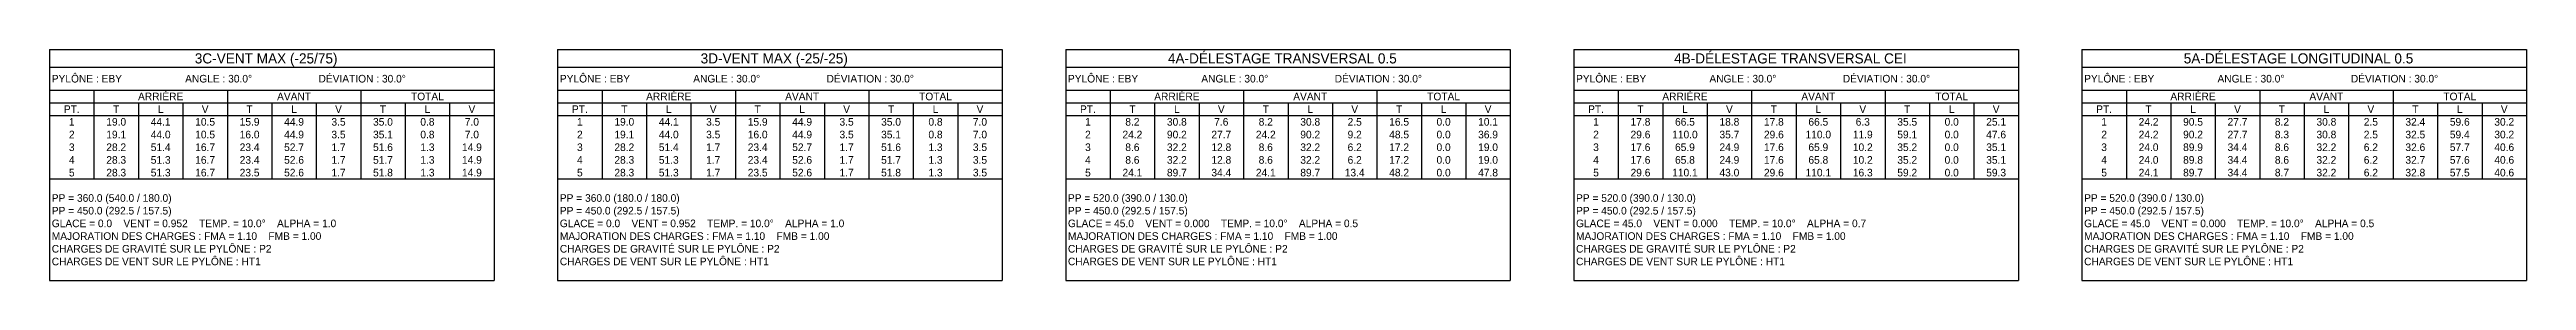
# Model space of a CAD drawing. Header units: metres. Extents: x 0 to 12350, y -182 to 0.
# Drawn here: x 4000 to 5950, y -182 to 0 of the extents above; entities that cross this region are included whole.
import ezdxf
from ezdxf.enums import TextEntityAlignment as Align

# ---------------------------------------------------------------- set-up
doc = ezdxf.new("R2010")
doc.units = ezdxf.units.M

msp = doc.modelspace()

# ---------------------------------------------------------------- texts
for s, p in [('PYLÔNE : EBY', (4001.75, -23)), ('DÉVIATION : 30.0°', (4211.75, -23)), ('PYLÔNE : EBY', (4401.75, -23)), ('DÉVIATION : 30.0°', (4611.75, -23)), ('PYLÔNE : EBY', (4801.75, -23)), ('DÉVIATION : 30.0°', (5011.75, -23)), ('PYLÔNE : EBY', (5201.75, -23)), ('DÉVIATION : 30.0°', (5411.75, -23)), ('PYLÔNE : EBY', (5601.75, -23)), ('DÉVIATION : 30.0°', (5811.75, -23)), ('ANGLE : 30.0°', (4106.75, -23)), ('ANGLE : 30.0°', (4506.75, -23)), ('ANGLE : 30.0°', (4906.75, -23)), ('ANGLE : 30.0°', (5306.75, -23)), ('ANGLE : 30.0°', (5706.75, -23)), ('PP = 360.0 (540.0 / 180.0)', (4001.75, -117)), ('PP = 360.0 (180.0 / 180.0)', (4401.75, -117)), ('PP = 520.0 (390.0 / 130.0)', (4801.75, -117)), ('PP = 520.0 (390.0 / 130.0)', (5201.75, -117)), ('PP = 520.0 (390.0 / 130.0)', (5601.75, -117)), ('GLACE = 0.0    VENT = 0.952    TEMP. = 10.0°    ALPHA = 1.0', (4001.75, -137)), ('PP = 450.0 (292.5 / 157.5)', (4001.75, -127)), ('GLACE = 0.0    VENT = 0.952    TEMP. = 10.0°    ALPHA = 1.0', (4401.75, -137)), ('PP = 450.0 (292.5 / 157.5)', (4401.75, -127)), ('GLACE = 45.0    VENT = 0.000    TEMP. = 10.0°    ALPHA = 0.5', (4801.75, -137)), ('PP = 450.0 (292.5 / 157.5)', (4801.75, -127)), ('GLACE = 45.0    VENT = 0.000    TEMP. = 10.0°    ALPHA = 0.7', (5201.75, -137)), ('PP = 450.0 (292.5 / 157.5)', (5201.75, -127)), ('GLACE = 45.0    VENT = 0.000    TEMP. = 10.0°    ALPHA = 0.5', (5601.75, -137)), ('PP = 450.0 (292.5 / 157.5)', (5601.75, -127)), ('CHARGES DE GRAVITÉ SUR LE PYLÔNE : P2', (4001.75, -157)), ('MAJORATION DES CHARGES : FMA = 1.10    FMB = 1.00', (4001.75, -147)), ('CHARGES DE GRAVITÉ SUR LE PYLÔNE : P2', (4401.75, -157)), ('MAJORATION DES CHARGES : FMA = 1.10    FMB = 1.00', (4401.75, -147)), ('CHARGES DE GRAVITÉ SUR LE PYLÔNE : P2', (4801.75, -157)), ('MAJORATION DES CHARGES : FMA = 1.10    FMB = 1.00', (4801.75, -147)), ('CHARGES DE GRAVITÉ SUR LE PYLÔNE : P2', (5201.75, -157)), ('MAJORATION DES CHARGES : FMA = 1.10    FMB = 1.00', (5201.75, -147)), ('CHARGES DE GRAVITÉ SUR LE PYLÔNE : P2', (5601.75, -157)), ('MAJORATION DES CHARGES : FMA = 1.10    FMB = 1.00', (5601.75, -147)), ('CHARGES DE VENT SUR LE PYLÔNE : HT1', (4001.75, -167)), ('CHARGES DE VENT SUR LE PYLÔNE : HT1', (4401.75, -167)), ('CHARGES DE VENT SUR LE PYLÔNE : HT1', (4801.75, -167)), ('CHARGES DE VENT SUR LE PYLÔNE : HT1', (5201.75, -167)), ('CHARGES DE VENT SUR LE PYLÔNE : HT1', (5601.75, -167))]:
    msp.add_text(s, height=6).set_placement(p, align=Align.MIDDLE_LEFT)
for s, height, p in [('3C-VENT MAX (-25/75)   ', 8, (4175, -7)), ('3D-VENT MAX (-25/-25)   ', 8, (4575, -7)), ('4A-DÉLESTAGE TRANSVERSAL 0.5   ', 8, (4975, -7)), ('4B-DÉLESTAGE TRANSVERSAL CEI   ', 8, (5375, -7)), ('5A-DÉLESTAGE LONGITUDINAL 0.5   ', 8, (5775, -7)), ('ARRIÈRE', 6, (4087.5, -37)), ('AVANT', 6, (4192.5, -37)), ('TOTAL', 6, (4297.5, -37)), ('ARRIÈRE', 6, (4487.5, -37)), ('AVANT', 6, (4592.5, -37)), ('TOTAL', 6, (4697.5, -37)), ('ARRIÈRE', 6, (4887.5, -37)), ('AVANT', 6, (4992.5, -37)), ('TOTAL', 6, (5097.5, -37)), ('ARRIÈRE', 6, (5287.5, -37)), ('AVANT', 6, (5392.5, -37)), ('TOTAL', 6, (5497.5, -37)), ('ARRIÈRE', 6, (5687.5, -37)), ('AVANT', 6, (5792.5, -37)), ('TOTAL', 6, (5897.5, -37)), ('PT.', 6, (4017.5, -47)), ('1', 6, (4017.5, -57)), ('19.0', 6, (4052.5, -57)), ('T', 6, (4052.5, -47)), ('44.1', 6, (4087.5, -57)), ('L', 6, (4087.5, -47)), ('10.5', 6, (4122.5, -57)), ('V', 6, (4122.5, -47)), ('15.9', 6, (4157.5, -57)), ('T', 6, (4157.5, -47)), ('44.9', 6, (4192.5, -57)), ('L', 6, (4192.5, -47)), ('3.5', 6, (4227.5, -57)), ('V', 6, (4227.5, -47)), ('35.0', 6, (4262.5, -57)), ('T', 6, (4262.5, -47)), ('0.8', 6, (4297.5, -57)), ('L', 6, (4297.5, -47)), ('7.0', 6, (4332.5, -57)), ('V', 6, (4332.5, -47)), ('PT.', 6, (4417.5, -47)), ('1', 6, (4417.5, -57)), ('19.0', 6, (4452.5, -57)), ('T', 6, (4452.5, -47)), ('44.1', 6, (4487.5, -57)), ('L', 6, (4487.5, -47)), ('3.5', 6, (4522.5, -57)), ('V', 6, (4522.5, -47)), ('15.9', 6, (4557.5, -57)), ('T', 6, (4557.5, -47)), ('44.9', 6, (4592.5, -57)), ('L', 6, (4592.5, -47)), ('3.5', 6, (4627.5, -57)), ('V', 6, (4627.5, -47)), ('35.0', 6, (4662.5, -57)), ('T', 6, (4662.5, -47)), ('0.8', 6, (4697.5, -57)), ('L', 6, (4697.5, -47)), ('7.0', 6, (4732.5, -57)), ('V', 6, (4732.5, -47)), ('PT.', 6, (4817.5, -47)), ('1', 6, (4817.5, -57)), ('8.2', 6, (4852.5, -57)), ('T', 6, (4852.5, -47)), ('30.8', 6, (4887.5, -57)), ('L', 6, (4887.5, -47)), ('7.6', 6, (4922.5, -57)), ('V', 6, (4922.5, -47)), ('8.2', 6, (4957.5, -57)), ('T', 6, (4957.5, -47)), ('30.8', 6, (4992.5, -57)), ('L', 6, (4992.5, -47)), ('2.5', 6, (5027.5, -57)), ('V', 6, (5027.5, -47)), ('16.5', 6, (5062.5, -57)), ('T', 6, (5062.5, -47)), ('0.0', 6, (5097.5, -57)), ('L', 6, (5097.5, -47)), ('10.1', 6, (5132.5, -57)), ('V', 6, (5132.5, -47)), ('PT.', 6, (5217.5, -47)), ('1', 6, (5217.5, -57)), ('17.8', 6, (5252.5, -57)), ('T', 6, (5252.5, -47)), ('66.5', 6, (5287.5, -57)), ('L', 6, (5287.5, -47)), ('18.8', 6, (5322.5, -57)), ('V', 6, (5322.5, -47)), ('17.8', 6, (5357.5, -57)), ('T', 6, (5357.5, -47)), ('66.5', 6, (5392.5, -57)), ('L', 6, (5392.5, -47)), ('6.3', 6, (5427.5, -57)), ('V', 6, (5427.5, -47)), ('35.5', 6, (5462.5, -57)), ('T', 6, (5462.5, -47)), ('0.0', 6, (5497.5, -57)), ('L', 6, (5497.5, -47)), ('25.1', 6, (5532.5, -57)), ('V', 6, (5532.5, -47)), ('PT.', 6, (5617.5, -47)), ('1', 6, (5617.5, -57)), ('24.2', 6, (5652.5, -57)), ('T', 6, (5652.5, -47)), ('90.5', 6, (5687.5, -57)), ('L', 6, (5687.5, -47)), ('27.7', 6, (5722.5, -57)), ('V', 6, (5722.5, -47)), ('8.2', 6, (5757.5, -57)), ('T', 6, (5757.5, -47)), ('30.8', 6, (5792.5, -57)), ('L', 6, (5792.5, -47)), ('2.5', 6, (5827.5, -57)), ('V', 6, (5827.5, -47)), ('32.4', 6, (5862.5, -57)), ('T', 6, (5862.5, -47)), ('59.6', 6, (5897.5, -57)), ('L', 6, (5897.5, -47)), ('30.2', 6, (5932.5, -57)), ('V', 6, (5932.5, -47)), ('3', 6, (4017.5, -77)), ('2', 6, (4017.5, -67)), ('28.2', 6, (4052.5, -77)), ('19.1', 6, (4052.5, -67)), ('44.0', 6, (4087.5, -67)), ('51.4', 6, (4087.5, -77)), ('10.5', 6, (4122.5, -67)), ('16.7', 6, (4122.5, -77)), ('23.4', 6, (4157.5, -77)), ('16.0', 6, (4157.5, -67)), ('44.9', 6, (4192.5, -67)), ('52.7', 6, (4192.5, -77)), ('3.5', 6, (4227.5, -67)), ('1.7', 6, (4227.5, -77)), ('35.1', 6, (4262.5, -67)), ('51.6', 6, (4262.5, -77)), ('0.8', 6, (4297.5, -67)), ('1.3', 6, (4297.5, -77)), ('14.9', 6, (4332.5, -77)), ('7.0', 6, (4332.5, -67)), ('3', 6, (4417.5, -77)), ('2', 6, (4417.5, -67)), ('28.2', 6, (4452.5, -77)), ('19.1', 6, (4452.5, -67)), ('44.0', 6, (4487.5, -67)), ('51.4', 6, (4487.5, -77)), ('3.5', 6, (4522.5, -67)), ('1.7', 6, (4522.5, -77)), ('23.4', 6, (4557.5, -77)), ('16.0', 6, (4557.5, -67)), ('44.9', 6, (4592.5, -67)), ('52.7', 6, (4592.5, -77)), ('3.5', 6, (4627.5, -67)), ('1.7', 6, (4627.5, -77)), ('35.1', 6, (4662.5, -67)), ('51.6', 6, (4662.5, -77)), ('0.8', 6, (4697.5, -67)), ('1.3', 6, (4697.5, -77)), ('3.5', 6, (4732.5, -77)), ('7.0', 6, (4732.5, -67)), ('3', 6, (4817.5, -77)), ('2', 6, (4817.5, -67)), ('24.2', 6, (4852.5, -67)), ('8.6', 6, (4852.5, -77)), ('32.2', 6, (4887.5, -77)), ('90.2', 6, (4887.5, -67)), ('27.7', 6, (4922.5, -67)), ('12.8', 6, (4922.5, -77)), ('24.2', 6, (4957.5, -67)), ('8.6', 6, (4957.5, -77)), ('32.2', 6, (4992.5, -77)), ('90.2', 6, (4992.5, -67)), ('9.2', 6, (5027.5, -67)), ('6.2', 6, (5027.5, -77)), ('48.5', 6, (5062.5, -67)), ('17.2', 6, (5062.5, -77)), ('0.0', 6, (5097.5, -67)), ('0.0', 6, (5097.5, -77)), ('36.9', 6, (5132.5, -67)), ('19.0', 6, (5132.5, -77)), ('3', 6, (5217.5, -77)), ('2', 6, (5217.5, -67)), ('29.6', 6, (5252.5, -67)), ('17.6', 6, (5252.5, -77)), ('110.0', 6, (5287.5, -67)), ('65.9', 6, (5287.5, -77)), ('35.7', 6, (5322.5, -67)), ('24.9', 6, (5322.5, -77)), ('29.6', 6, (5357.5, -67)), ('17.6', 6, (5357.5, -77)), ('110.0', 6, (5392.5, -67)), ('65.9', 6, (5392.5, -77)), ('11.9', 6, (5427.5, -67)), ('10.2', 6, (5427.5, -77)), ('35.2', 6, (5462.5, -77)), ('59.1', 6, (5462.5, -67)), ('0.0', 6, (5497.5, -67)), ('0.0', 6, (5497.5, -77)), ('47.6', 6, (5532.5, -67)), ('35.1', 6, (5532.5, -77)), ('3', 6, (5617.5, -77)), ('2', 6, (5617.5, -67)), ('24.2', 6, (5652.5, -67)), ('24.0', 6, (5652.5, -77)), ('89.9', 6, (5687.5, -77)), ('90.2', 6, (5687.5, -67)), ('34.4', 6, (5722.5, -77)), ('27.7', 6, (5722.5, -67)), ('8.3', 6, (5757.5, -67)), ('8.6', 6, (5757.5, -77)), ('30.8', 6, (5792.5, -67)), ('32.2', 6, (5792.5, -77)), ('2.5', 6, (5827.5, -67)), ('6.2', 6, (5827.5, -77)), ('32.5', 6, (5862.5, -67)), ('32.6', 6, (5862.5, -77)), ('59.4', 6, (5897.5, -67)), ('57.7', 6, (5897.5, -77)), ('40.6', 6, (5932.5, -77)), ('30.2', 6, (5932.5, -67)), ('4', 6, (4017.5, -87)), ('5', 6, (4017.5, -97)), ('28.3', 6, (4052.5, -87)), ('28.3', 6, (4052.5, -97)), ('51.3', 6, (4087.5, -87)), ('51.3', 6, (4087.5, -97)), ('16.7', 6, (4122.5, -87)), ('16.7', 6, (4122.5, -97)), ('23.4', 6, (4157.5, -87)), ('23.5', 6, (4157.5, -97)), ('52.6', 6, (4192.5, -87)), ('52.6', 6, (4192.5, -97)), ('1.7', 6, (4227.5, -87)), ('1.7', 6, (4227.5, -97)), ('51.7', 6, (4262.5, -87)), ('51.8', 6, (4262.5, -97)), ('1.3', 6, (4297.5, -87)), ('1.3', 6, (4297.5, -97)), ('14.9', 6, (4332.5, -87)), ('14.9', 6, (4332.5, -97)), ('4', 6, (4417.5, -87)), ('5', 6, (4417.5, -97)), ('28.3', 6, (4452.5, -87)), ('28.3', 6, (4452.5, -97)), ('51.3', 6, (4487.5, -87)), ('51.3', 6, (4487.5, -97)), ('1.7', 6, (4522.5, -87)), ('1.7', 6, (4522.5, -97)), ('23.4', 6, (4557.5, -87)), ('23.5', 6, (4557.5, -97)), ('52.6', 6, (4592.5, -87)), ('52.6', 6, (4592.5, -97)), ('1.7', 6, (4627.5, -87)), ('1.7', 6, (4627.5, -97)), ('51.7', 6, (4662.5, -87)), ('51.8', 6, (4662.5, -97)), ('1.3', 6, (4697.5, -87)), ('1.3', 6, (4697.5, -97)), ('3.5', 6, (4732.5, -87)), ('3.5', 6, (4732.5, -97)), ('4', 6, (4817.5, -87)), ('5', 6, (4817.5, -97)), ('24.1', 6, (4852.5, -97)), ('8.6', 6, (4852.5, -87)), ('32.2', 6, (4887.5, -87)), ('89.7', 6, (4887.5, -97)), ('34.4', 6, (4922.5, -97)), ('12.8', 6, (4922.5, -87)), ('24.1', 6, (4957.5, -97)), ('8.6', 6, (4957.5, -87)), ('32.2', 6, (4992.5, -87)), ('89.7', 6, (4992.5, -97)), ('13.4', 6, (5027.5, -97)), ('6.2', 6, (5027.5, -87)), ('48.2', 6, (5062.5, -97)), ('17.2', 6, (5062.5, -87)), ('0.0', 6, (5097.5, -87)), ('0.0', 6, (5097.5, -97)), ('47.8', 6, (5132.5, -97)), ('19.0', 6, (5132.5, -87)), ('4', 6, (5217.5, -87)), ('5', 6, (5217.5, -97)), ('29.6', 6, (5252.5, -97)), ('17.6', 6, (5252.5, -87)), ('110.1', 6, (5287.5, -97)), ('65.8', 6, (5287.5, -87)), ('43.0', 6, (5322.5, -97)), ('24.9', 6, (5322.5, -87)), ('29.6', 6, (5357.5, -97)), ('17.6', 6, (5357.5, -87)), ('110.1', 6, (5392.5, -97)), ('65.8', 6, (5392.5, -87)), ('10.2', 6, (5427.5, -87)), ('16.3', 6, (5427.5, -97)), ('35.2', 6, (5462.5, -87)), ('59.2', 6, (5462.5, -97)), ('0.0', 6, (5497.5, -87)), ('0.0', 6, (5497.5, -97)), ('35.1', 6, (5532.5, -87)), ('59.3', 6, (5532.5, -97)), ('4', 6, (5617.5, -87)), ('5', 6, (5617.5, -97)), ('24.0', 6, (5652.5, -87)), ('24.1', 6, (5652.5, -97)), ('89.8', 6, (5687.5, -87)), ('89.7', 6, (5687.5, -97)), ('34.4', 6, (5722.5, -87)), ('34.4', 6, (5722.5, -97)), ('8.6', 6, (5757.5, -87)), ('8.7', 6, (5757.5, -97)), ('32.2', 6, (5792.5, -87)), ('32.2', 6, (5792.5, -97)), ('6.2', 6, (5827.5, -87)), ('6.2', 6, (5827.5, -97)), ('32.7', 6, (5862.5, -87)), ('32.8', 6, (5862.5, -97)), ('57.6', 6, (5897.5, -87)), ('57.5', 6, (5897.5, -97)), ('40.6', 6, (5932.5, -87)), ('40.6', 6, (5932.5, -97))]:
    msp.add_text(s, height=height).set_placement(p, align=Align.MIDDLE_CENTER)

# ---------------------------------------------------------------- linework, layer by layer
at = {"color": 6}
for p, q in [((4000, 0), (4350, 0)), ((4000, 0), (4000, -182)), ((4350, 0), (4350, -182)), ((4400, 0), (4750, 0)), ((4400, 0), (4400, -182)), ((4750, 0), (4750, -182)), ((4800, 0), (5150, 0)), ((4800, 0), (4800, -182)), ((5150, 0), (5150, -182)), ((5200, 0), (5550, 0)), ((5200, 0), (5200, -182)), ((5550, 0), (5550, -182)), ((5600, 0), (5950, 0)), ((5600, 0), (5600, -182)), ((5950, 0), (5950, -182)), ((4000, -14), (4350, -14)), ((4400, -14), (4750, -14)), ((4800, -14), (5150, -14)), ((5200, -14), (5550, -14)), ((5600, -14), (5950, -14)), ((4000, -32), (4350, -32)), ((4400, -32), (4750, -32)), ((4800, -32), (5150, -32)), ((5200, -32), (5550, -32)), ((5600, -32), (5950, -32)), ((4000, -52), (4350, -52)), ((4400, -52), (4750, -52)), ((4800, -52), (5150, -52)), ((5200, -52), (5550, -52)), ((5600, -52), (5950, -52)), ((4000, -102), (4350, -102)), ((4400, -102), (4750, -102)), ((4800, -102), (5150, -102)), ((5200, -102), (5550, -102)), ((5600, -102), (5950, -102)), ((4000, -182), (4350, -182)), ((4400, -182), (4750, -182)), ((4800, -182), (5150, -182)), ((5200, -182), (5550, -182)), ((5600, -182), (5950, -182))]:
    msp.add_line(p, q, dxfattribs=at)
at = {"color": 4}
for p, q in [((4035, -32), (4035, -102)), ((4140, -32), (4140, -102)), ((4245, -32), (4245, -102)), ((4435, -32), (4435, -102)), ((4540, -32), (4540, -102)), ((4645, -32), (4645, -102)), ((4835, -32), (4835, -102)), ((4940, -32), (4940, -102)), ((5045, -32), (5045, -102)), ((5235, -32), (5235, -102)), ((5340, -32), (5340, -102)), ((5445, -32), (5445, -102)), ((5635, -32), (5635, -102)), ((5740, -32), (5740, -102)), ((5845, -32), (5845, -102)), ((4000, -42), (4350, -42)), ((4070, -42), (4070, -102)), ((4105, -42), (4105, -102)), ((4175, -42), (4175, -102)), ((4210, -42), (4210, -102)), ((4280, -42), (4280, -102)), ((4315, -42), (4315, -102)), ((4400, -42), (4750, -42)), ((4470, -42), (4470, -102)), ((4505, -42), (4505, -102)), ((4575, -42), (4575, -102)), ((4610, -42), (4610, -102)), ((4680, -42), (4680, -102)), ((4715, -42), (4715, -102)), ((4800, -42), (5150, -42)), ((4870, -42), (4870, -102)), ((4905, -42), (4905, -102)), ((4975, -42), (4975, -102)), ((5010, -42), (5010, -102)), ((5080, -42), (5080, -102)), ((5115, -42), (5115, -102)), ((5200, -42), (5550, -42)), ((5270, -42), (5270, -102)), ((5305, -42), (5305, -102)), ((5375, -42), (5375, -102)), ((5410, -42), (5410, -102)), ((5480, -42), (5480, -102)), ((5515, -42), (5515, -102)), ((5600, -42), (5950, -42)), ((5670, -42), (5670, -102)), ((5705, -42), (5705, -102)), ((5775, -42), (5775, -102)), ((5810, -42), (5810, -102)), ((5880, -42), (5880, -102)), ((5915, -42), (5915, -102))]:
    msp.add_line(p, q, dxfattribs=at)

msp.set_redraw_order([(e.dxf.handle, doc.entitydb.next_handle()) for e in msp.query("TEXT MTEXT ATTDEF DIMENSION ARC_DIMENSION")])  # texts and dimensions are drawn at this point

doc.saveas('drawing.dxf')
